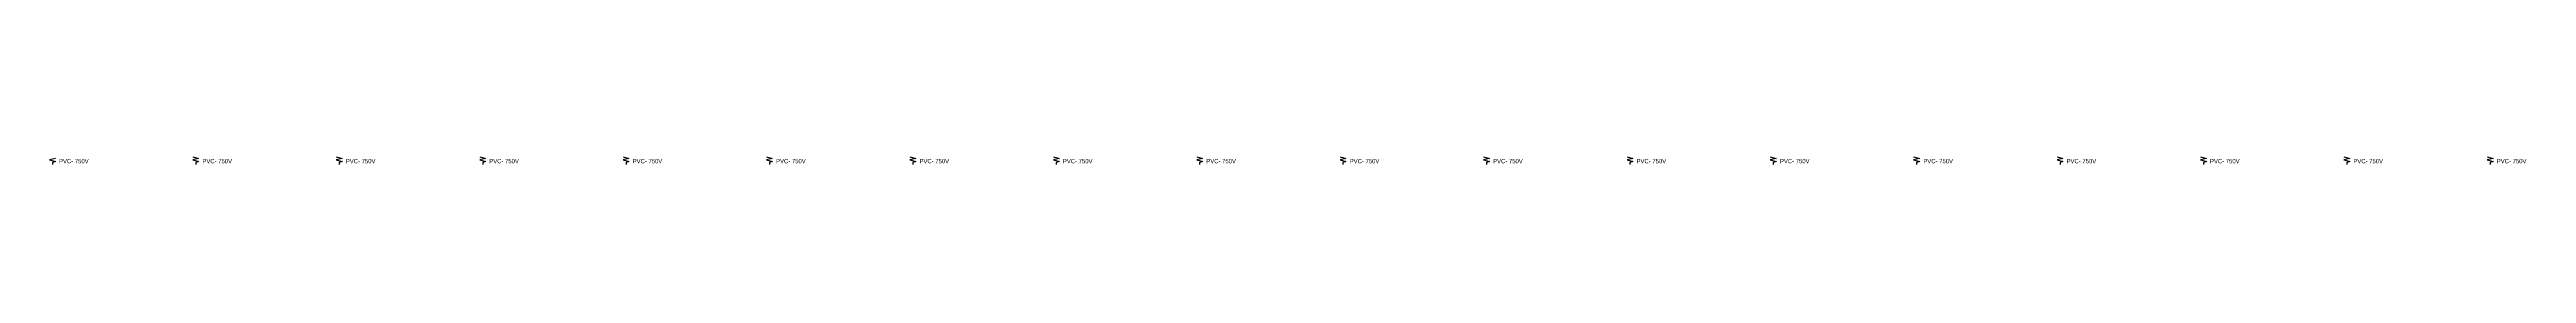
# Model space of a CAD drawing. Header units: millimetres. Extents: x -12677 to 16693, y -21987 to 772.
# Drawn here: x -12561 to -11392, y -21954 to -21951 of the extents above; entities that cross this region are included whole.
import ezdxf

# ---------------------------------------------------------------- set-up
doc = ezdxf.new("R2010")
doc.units = ezdxf.units.MM
doc.styles.add('SKMStyle11', font='arial.ttf')

msp = doc.modelspace()

# ---------------------------------------------------------------- linework, layer by layer
at = {"linetype": 'Continuous'}
for p, q in [((-12558.2, -21951.2), (-12561, -21951.7)), ((-12561, -21951.7), (-12558.2, -21952.6)), ((-12558.2, -21952.6), (-12559.6, -21953)), ((-12559.6, -21953), (-12559.6, -21953.9)), ((-12493.3, -21950.3), (-12490.6, -21951.2)), ((-12490.6, -21951.2), (-12493.3, -21951.7)), ((-12493.3, -21951.7), (-12490.6, -21952.6)), ((-12490.6, -21952.6), (-12491.9, -21953)), ((-12491.9, -21953), (-12491.9, -21953.9)), ((-12425.6, -21950.3), (-12422.9, -21951.2)), ((-12422.9, -21951.2), (-12425.6, -21951.7)), ((-12425.6, -21951.7), (-12422.9, -21952.6)), ((-12422.9, -21952.6), (-12424.2, -21953)), ((-12424.2, -21953), (-12424.2, -21953.9)), ((-12357.9, -21950.3), (-12355.2, -21951.2)), ((-12355.2, -21951.2), (-12357.9, -21951.7)), ((-12357.9, -21951.7), (-12355.2, -21952.6)), ((-12355.2, -21952.6), (-12356.5, -21953)), ((-12356.5, -21953), (-12356.5, -21953.9)), ((-12290.2, -21950.3), (-12287.5, -21951.2)), ((-12287.5, -21951.2), (-12290.2, -21951.7)), ((-12290.2, -21951.7), (-12287.5, -21952.6)), ((-12287.5, -21952.6), (-12288.8, -21953)), ((-12288.8, -21953), (-12288.8, -21953.9)), ((-12222.5, -21950.3), (-12219.8, -21951.2)), ((-12219.8, -21951.2), (-12222.5, -21951.7)), ((-12222.5, -21951.7), (-12219.8, -21952.6)), ((-12219.8, -21952.6), (-12221.1, -21953)), ((-12221.1, -21953), (-12221.1, -21953.9)), ((-12154.8, -21950.3), (-12152.1, -21951.2)), ((-12152.1, -21951.2), (-12154.8, -21951.7)), ((-12154.8, -21951.7), (-12152.1, -21952.6)), ((-12152.1, -21952.6), (-12153.5, -21953)), ((-12153.5, -21953), (-12153.5, -21953.9)), ((-12087.1, -21950.3), (-12084.4, -21951.2)), ((-12084.4, -21951.2), (-12087.1, -21951.7)), ((-12087.1, -21951.7), (-12084.4, -21952.6)), ((-12084.4, -21952.6), (-12085.8, -21953)), ((-12085.8, -21953), (-12085.8, -21953.9)), ((-12019.4, -21950.3), (-12016.7, -21951.2)), ((-12016.7, -21951.2), (-12019.4, -21951.7)), ((-12019.4, -21951.7), (-12016.7, -21952.6)), ((-12016.7, -21952.6), (-12018.1, -21953)), ((-12018.1, -21953), (-12018.1, -21953.9)), ((-11951.7, -21950.3), (-11949, -21951.2)), ((-11949, -21951.2), (-11951.7, -21951.7)), ((-11951.7, -21951.7), (-11949, -21952.6)), ((-11949, -21952.6), (-11950.4, -21953)), ((-11950.4, -21953), (-11950.4, -21953.9)), ((-11884, -21950.3), (-11881.3, -21951.2)), ((-11881.3, -21951.2), (-11884, -21951.7)), ((-11884, -21951.7), (-11881.3, -21952.6)), ((-11881.3, -21952.6), (-11882.7, -21953)), ((-11882.7, -21953), (-11882.7, -21953.9)), ((-11816.3, -21950.3), (-11813.6, -21951.2)), ((-11813.6, -21951.2), (-11816.3, -21951.7)), ((-11816.3, -21951.7), (-11813.6, -21952.6)), ((-11813.6, -21952.6), (-11815, -21953)), ((-11815, -21953), (-11815, -21953.9)), ((-11748.7, -21950.3), (-11745.9, -21951.2)), ((-11745.9, -21951.2), (-11748.7, -21951.7)), ((-11748.7, -21951.7), (-11745.9, -21952.6)), ((-11745.9, -21952.6), (-11747.3, -21953)), ((-11747.3, -21953), (-11747.3, -21953.9)), ((-11681, -21950.3), (-11678.2, -21951.2)), ((-11678.2, -21951.2), (-11681, -21951.7)), ((-11681, -21951.7), (-11678.2, -21952.6)), ((-11678.2, -21952.6), (-11679.6, -21953)), ((-11679.6, -21953), (-11679.6, -21953.9)), ((-11613.3, -21950.3), (-11610.5, -21951.2)), ((-11610.5, -21951.2), (-11613.3, -21951.7)), ((-11613.3, -21951.7), (-11610.5, -21952.6)), ((-11610.5, -21952.6), (-11611.9, -21953)), ((-11611.9, -21953), (-11611.9, -21953.9)), ((-11545.6, -21950.3), (-11542.8, -21951.2)), ((-11542.8, -21951.2), (-11545.6, -21951.7)), ((-11545.6, -21951.7), (-11542.8, -21952.6)), ((-11542.8, -21952.6), (-11544.2, -21953)), ((-11544.2, -21953), (-11544.2, -21953.9)), ((-11477.9, -21950.3), (-11475.1, -21951.2)), ((-11475.1, -21951.2), (-11477.9, -21951.7)), ((-11477.9, -21951.7), (-11475.1, -21952.6)), ((-11475.1, -21952.6), (-11476.5, -21953)), ((-11476.5, -21953), (-11476.5, -21953.9)), ((-11410.2, -21950.3), (-11407.5, -21951.2)), ((-11407.5, -21951.2), (-11410.2, -21951.7)), ((-11410.2, -21951.7), (-11407.5, -21952.6)), ((-11407.5, -21952.6), (-11408.8, -21953)), ((-11408.8, -21953), (-11408.8, -21953.9))]:
    msp.add_line(p, q, dxfattribs=at)

# ---------------------------------------------------------------- texts
at = {"linetype": 'Continuous', "char_height": 2, "attachment_point": 1, "style": 'SKMStyle11'}
for insert in [(-12556.5, -21951.4), (-12488.8, -21951.4), (-12421.1, -21951.4), (-12353.4, -21951.4), (-12285.7, -21951.4), (-12218, -21951.4), (-12150.3, -21951.4), (-12082.6, -21951.4), (-12014.9, -21951.4), (-11947.2, -21951.4), (-11879.5, -21951.4), (-11811.8, -21951.4), (-11744.1, -21951.4), (-11676.4, -21951.4), (-11608.8, -21951.4), (-11541.1, -21951.4), (-11473.4, -21951.4), (-11405.7, -21951.4)]:
    msp.add_mtext('PVC- 750V', dxfattribs=dict(at, insert=insert))

doc.saveas('drawing.dxf')
